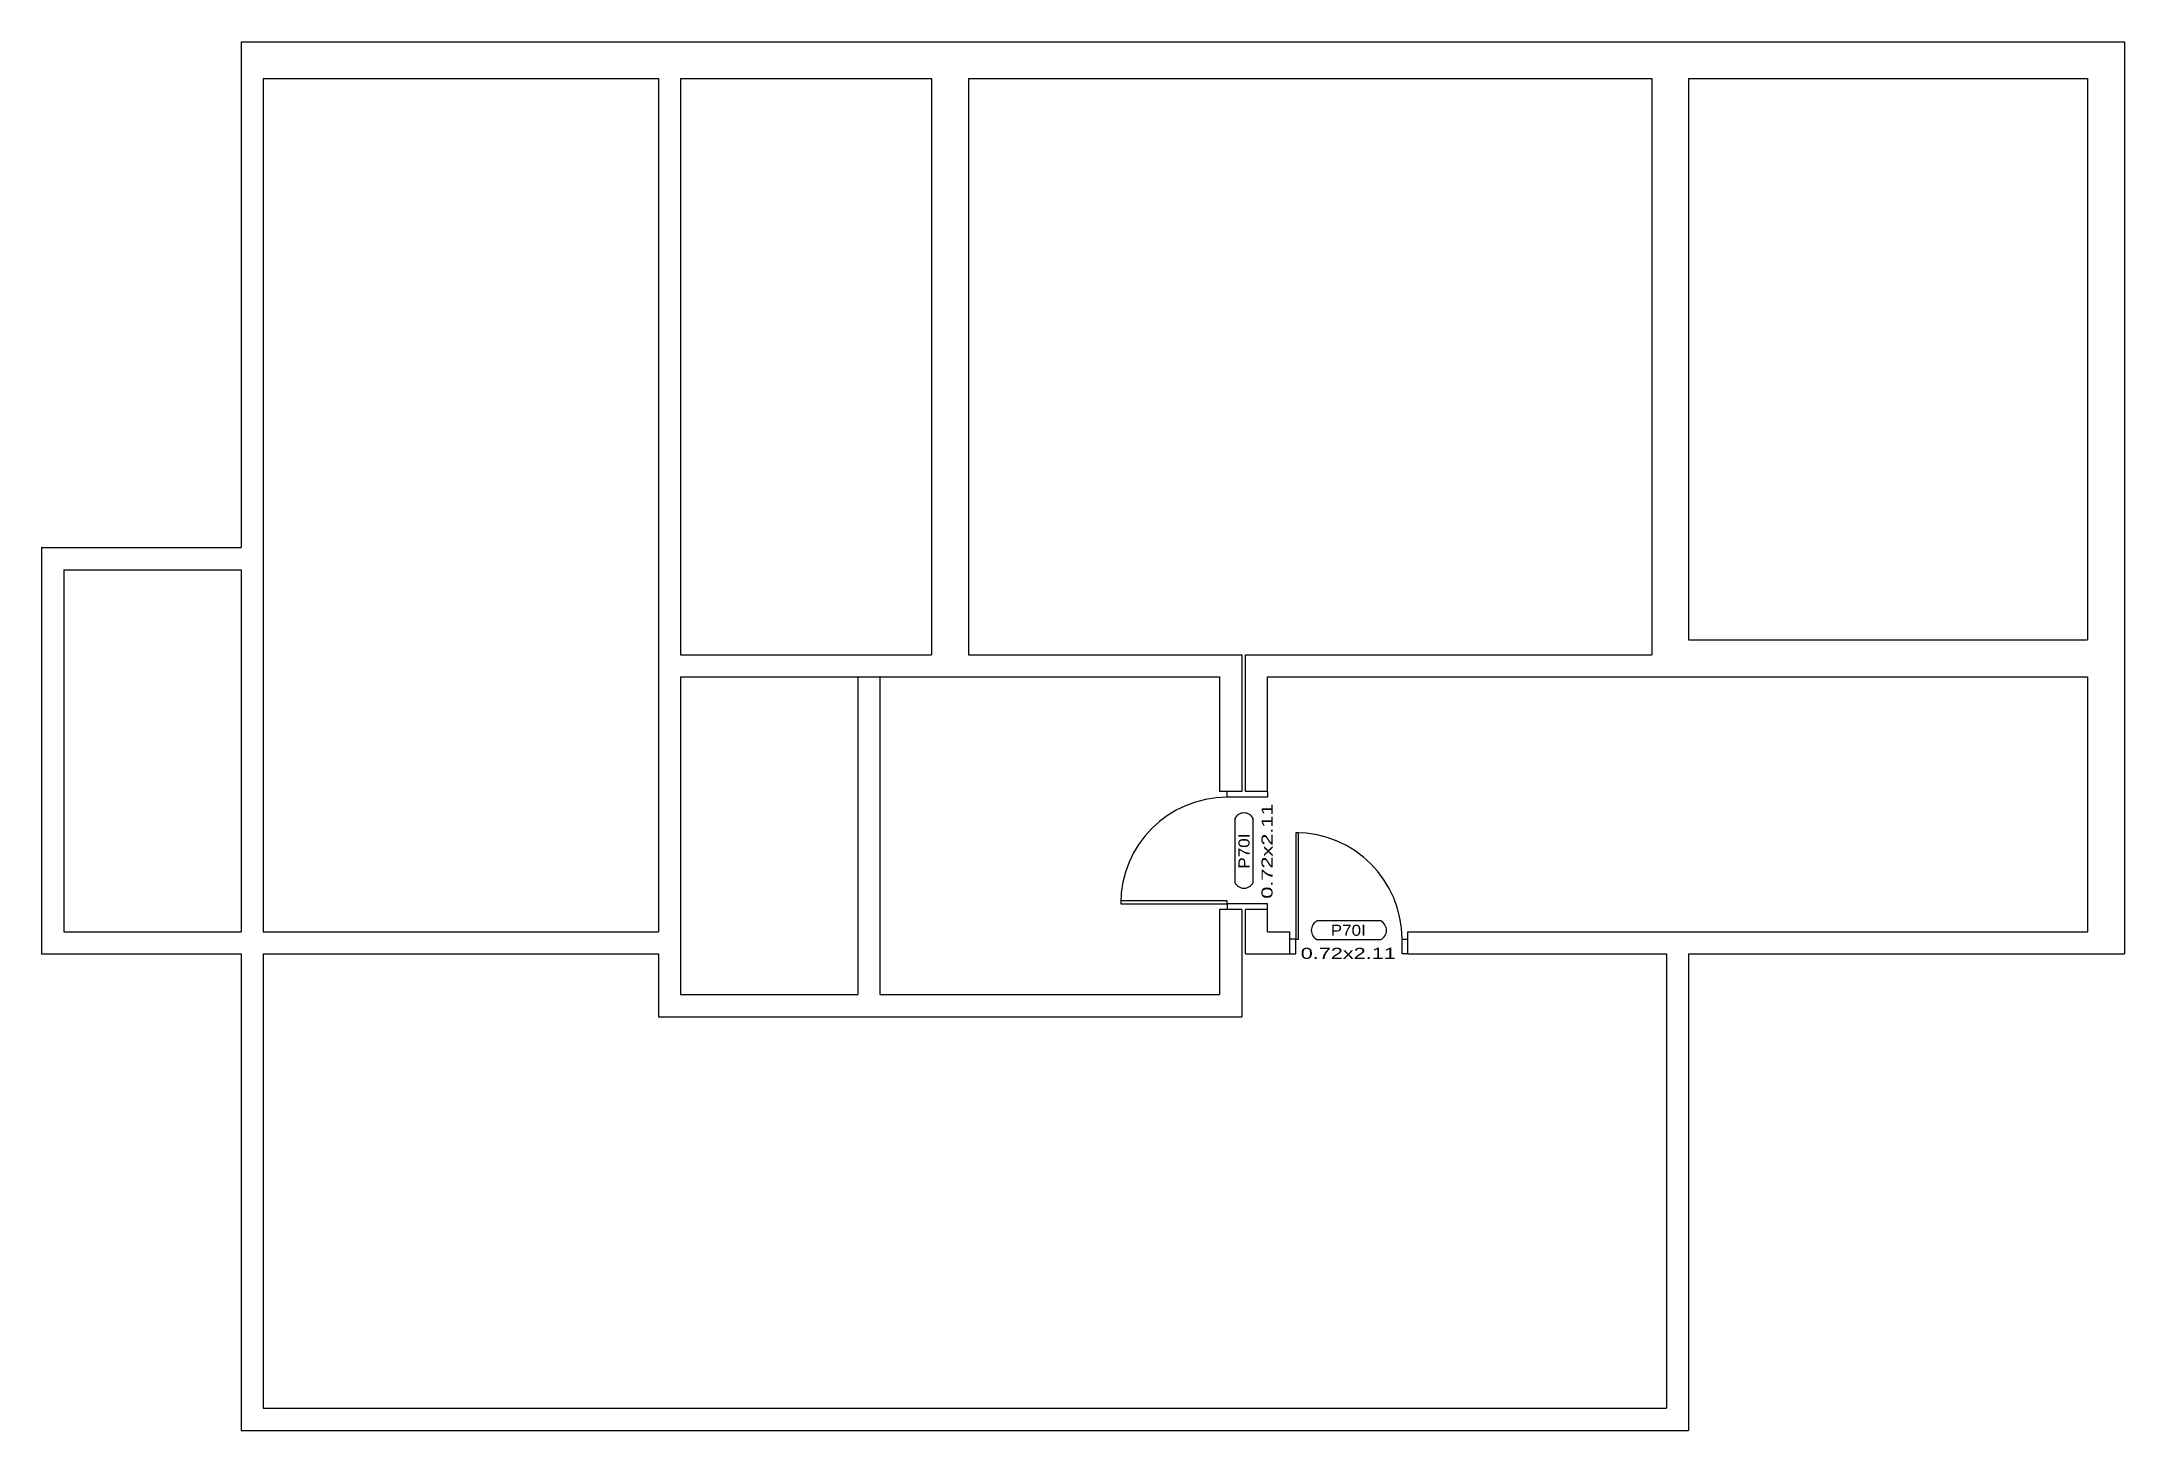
# Model space of a CAD drawing. Extents: x -21 to 15, y 4.3 to 27.3.
# Drawn here: x -20.96 to -6.86, y 4.27 to 13.67 of the extents above; entities that cross this region are included whole.
import ezdxf
from ezdxf.enums import TextEntityAlignment as Align

# ---------------------------------------------------------------- set-up
doc = ezdxf.new("R2010")
doc.units = 0
doc.header["$LTSCALE"] = 10
doc.layers.get('0').update_dxf_attribs({"linetype": 'CONTINUOUS'})
for name, color, linetype in [('ESPECARQ', 7, 'CONTINUOUS'), ('ESQUADRIA', 10, 'CONTINUOUS'), ('PAREDE', 6, 'CONTINUOUS')]:
    doc.layers.add(name, color=color, linetype=linetype)
doc.styles.add('REGUA60', font='ARIALUNI.TTF')

# ---------------------------------------------------------------- blocks, each defined once
blk = doc.blocks.new('INDESQ2')
at = {"color": 0, "linetype": 'BYBLOCK'}
for p, q in [((4.32, 2.96), (-4.32, 2.96)), ((-4.32, 0.44), (4.32, 0.44))]:
    blk.add_line(p, q, dxfattribs=at)
at = {"color": 0}
for centre, start, end in [((-3.67, 1.7), 117.3654, 242.6346), ((3.67, 1.7), 297.3654, 62.6346)]:
    blk.add_arc(centre, 1.42, start, end, dxfattribs=at)
at = {"style": 'REGUA60', "width": 1.4, "flags": 9}
blk.add_attdef('LOCAL', text='', height=1.5, dxfattribs=at).set_placement((-0.08, -4.35), align=Align.CENTER)
at = {"layer": 'ESPECARQ', "color": 0, "style": 'REGUA60'}
for tag, width, p in [('COD', 1.1, (-0.08, 0.95)), ('DIM', 1.4, (-0.08, -2.17))]:
    blk.add_attdef(tag, text='', height=1.5, dxfattribs=dict(at, width=width)).set_placement(p, align=Align.CENTER)

msp = doc.modelspace()

# ---------------------------------------------------------------- linework, layer by layer
at = {"layer": 'ESQUADRIA'}
for p, q in [((-12.933, 8.55), (-12.933, 8.59)), ((-12.658, 8.55), (-12.933, 8.55)), ((-12.658, 8.59), (-12.658, 8.55)), ((-12.658, 7.83), (-12.933, 7.83)), ((-12.933, 7.83), (-12.933, 7.79)), ((-12.658, 7.79), (-12.658, 7.83))]:
    msp.add_line(p, q, dxfattribs=at)
for points in [[(-12.448, 7.59), (-12.448, 8.31), (-12.468, 8.31), (-12.468, 7.59)], [(-12.933, 7.85), (-13.653, 7.85), (-13.653, 7.83), (-12.933, 7.83)]]:
    msp.add_lwpolyline(points, close=True, dxfattribs=at)
for points in [[(-12.508, 7.49), (-12.468, 7.49), (-12.468, 7.59), (-12.508, 7.59)], [(-11.708, 7.49), (-11.748, 7.49), (-11.748, 7.59), (-11.708, 7.59)]]:
    msp.add_lwpolyline(points, dxfattribs=at)
for centre, start, end in [((-12.933, 7.83), 90, 180), ((-12.468, 7.59), 0, 90)]:
    msp.add_arc(centre, 0.72, start, end, dxfattribs=at)
at = {"layer": 'PAREDE'}
for p, q in [((-19.608, 13.665), (-6.858, 13.665)), ((-19.608, 13.665), (-19.608, 10.24)), ((-6.858, 13.665), (-6.858, 7.49)), ((-19.458, 13.415), (-16.783, 13.415)), ((-19.458, 13.415), (-19.458, 7.64)), ((-16.783, 13.415), (-16.783, 7.64)), ((-16.633, 13.415), (-16.633, 9.515)), ((-16.633, 13.415), (-14.933, 13.415)), ((-14.933, 13.415), (-14.933, 9.515)), ((-14.683, 13.415), (-14.683, 9.515)), ((-14.683, 13.415), (-10.058, 13.415)), ((-10.058, 13.415), (-10.058, 9.515)), ((-9.808, 13.415), (-9.808, 9.615)), ((-9.808, 13.415), (-7.108, 13.415)), ((-7.108, 13.415), (-7.108, 9.615)), ((-20.958, 10.24), (-20.958, 7.49)), ((-20.958, 10.24), (-19.608, 10.24)), ((-20.808, 10.09), (-20.808, 7.64)), ((-20.808, 10.09), (-19.608, 10.09)), ((-19.608, 10.09), (-19.608, 7.64)), ((-9.808, 9.615), (-7.108, 9.615)), ((-16.633, 9.515), (-14.933, 9.515)), ((-14.683, 9.515), (-12.833, 9.515)), ((-12.833, 9.515), (-12.833, 8.59)), ((-12.808, 9.515), (-10.058, 9.515)), ((-12.808, 8.59), (-12.808, 9.515)), ((-16.633, 9.365), (-16.633, 7.215)), ((-16.633, 9.365), (-12.983, 9.365)), ((-15.433, 9.365), (-15.433, 7.215)), ((-15.283, 9.365), (-15.283, 7.215)), ((-12.983, 9.365), (-12.983, 8.59)), ((-12.658, 9.365), (-7.108, 9.365)), ((-12.658, 8.59), (-12.658, 9.365)), ((-7.108, 9.365), (-7.108, 7.64)), ((-12.833, 8.59), (-12.983, 8.59)), ((-12.658, 8.59), (-12.808, 8.59)), ((-12.983, 7.79), (-12.983, 7.215)), ((-12.833, 7.79), (-12.983, 7.79)), ((-12.833, 7.79), (-12.833, 7.065)), ((-12.658, 7.79), (-12.808, 7.79)), ((-12.808, 7.49), (-12.808, 7.79)), ((-12.658, 7.64), (-12.658, 7.79)), ((-20.808, 7.64), (-19.608, 7.64)), ((-19.458, 7.64), (-16.783, 7.64)), ((-12.658, 7.64), (-12.508, 7.64)), ((-12.508, 7.49), (-12.508, 7.64)), ((-11.708, 7.49), (-11.708, 7.64)), ((-11.708, 7.64), (-7.108, 7.64)), ((-20.958, 7.49), (-19.608, 7.49)), ((-19.608, 7.49), (-19.608, 4.265)), ((-19.458, 7.49), (-19.458, 4.415)), ((-19.458, 7.49), (-16.783, 7.49)), ((-16.783, 7.49), (-16.783, 7.065)), ((-12.808, 7.49), (-12.508, 7.49)), ((-11.708, 7.49), (-9.958, 7.49)), ((-9.958, 7.49), (-9.958, 4.415)), ((-9.808, 7.49), (-9.808, 4.265)), ((-9.808, 7.49), (-6.858, 7.49)), ((-16.633, 7.215), (-15.433, 7.215)), ((-15.283, 7.215), (-12.983, 7.215)), ((-16.783, 7.065), (-12.833, 7.065)), ((-19.458, 4.415), (-9.958, 4.415)), ((-19.608, 4.265), (-9.808, 4.265))]:
    msp.add_line(p, q, dxfattribs=at)

# ---------------------------------------------------------------- block references
at = {"layer": 'ESPECARQ', "xscale": 0.05, "yscale": 0.05, "zscale": 0.05, "rotation": 90}
msp.add_blockref('INDESQ2', (-12.733, 8.19), dxfattribs=at).add_auto_attribs({'COD': 'P70I', 'DIM': '0.72x2.11'})
at = {"layer": 'ESPECARQ', "xscale": 0.05, "yscale": 0.05, "zscale": 0.05}
msp.add_blockref('INDESQ2', (-12.108, 7.565), dxfattribs=at).add_auto_attribs({'COD': 'P70I', 'DIM': '0.72x2.11'})

doc.saveas('drawing.dxf')
